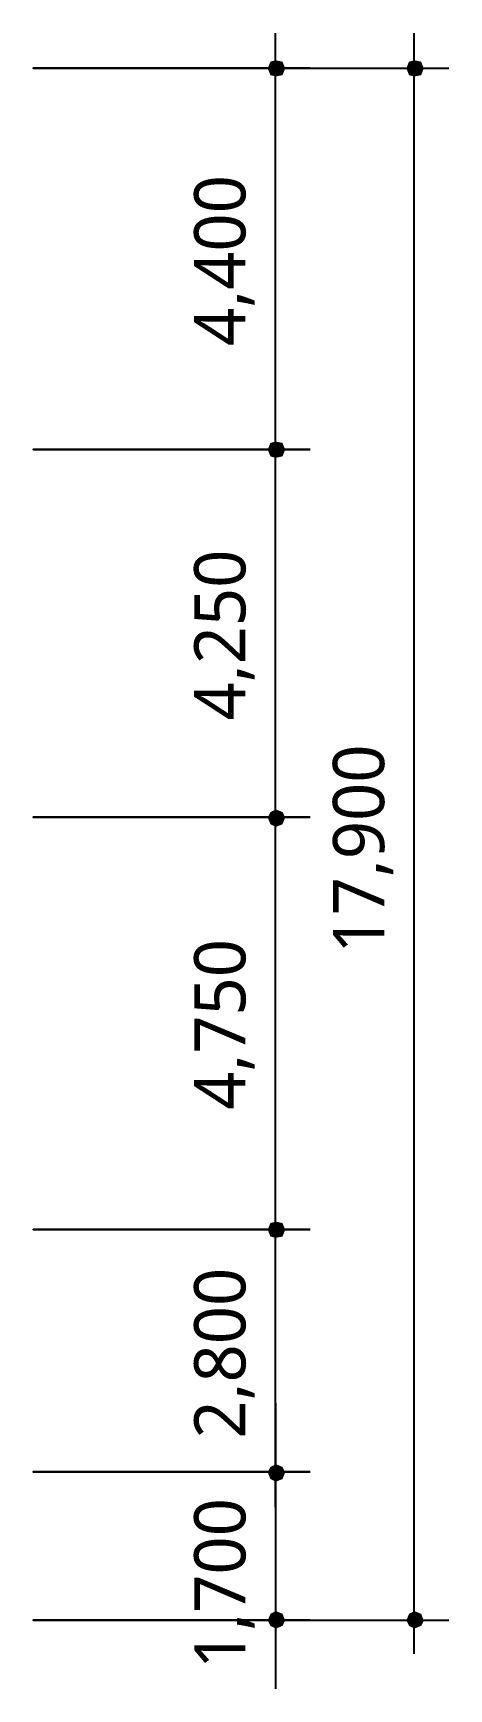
# Model space of a CAD drawing. Header units: millimetres. Extents: x -4048 to 127016, y -1911 to 106724.
# Drawn here: x 122210 to 127016, y 19907 to 39020 of the extents above; entities that cross this region are included whole.
import ezdxf

# ---------------------------------------------------------------- set-up
doc = ezdxf.new("R2010")
doc.units = ezdxf.units.MM
for name, color, linetype in [('PDF_문자', 7, 'Continuous'), ('PDF_솔리드 채우기', 7, 'Continuous'), ('PDF_형상', 7, 'Continuous')]:
    doc.layers.add(name, color=color, linetype=linetype)
doc.styles.add('PDF 맑은 고딕', font='malgun.ttf')

msp = doc.modelspace()

# ---------------------------------------------------------------- texts
at = {"layer": 'PDF_문자', "char_height": 592.5, "attachment_point": 4, "rotation": 90, "style": 'PDF 맑은 고딕'}
for s, insert in [('4,400', (124422, 35409)), ('4,250', (124422, 31086)), ('17,900', (126025, 28395)), ('4,750', (124422, 26591)), ('2,800', (124422, 22796)), ('1,700', (124422, 20137))]:
    msp.add_mtext(s, dxfattribs=dict(at, insert=insert))

# ---------------------------------------------------------------- linework, layer by layer
at = {"layer": 'PDF_솔리드 채우기', "transparency": 33554559}
for points in [[(124953, 38691), (124922, 38613), (125016, 38613)], [(124922, 38613), (124953, 38535), (125016, 38613)], [(125016, 38706), (124953, 38691), (125016, 38613)], [(124953, 38535), (125016, 38520), (125016, 38613)], [(125093, 38691), (125016, 38706), (125016, 38613)], [(125124, 38613), (125093, 38691), (125016, 38613)], [(125016, 38520), (125093, 38535), (125016, 38613)], [(125093, 38535), (125124, 38613), (125016, 38613)], [(126555, 38691), (126524, 38613), (126617, 38613)], [(126524, 38613), (126555, 38535), (126617, 38613)], [(126617, 38706), (126555, 38691), (126617, 38613)], [(126555, 38535), (126617, 38520), (126617, 38613)], [(126695, 38691), (126617, 38706), (126617, 38613)], [(126726, 38613), (126695, 38691), (126617, 38613)], [(126617, 38520), (126695, 38535), (126617, 38613)], [(126695, 38535), (126726, 38613), (126617, 38613)], [(124953, 34290), (124922, 34212), (125016, 34212)], [(124953, 34290), (124922, 34212), (125016, 34212)], [(125016, 34305), (124953, 34290), (125016, 34212)], [(125016, 34305), (124953, 34290), (125016, 34212)], [(125093, 34290), (125016, 34305), (125016, 34212)], [(125093, 34290), (125016, 34305), (125016, 34212)], [(125124, 34212), (125093, 34290), (125016, 34212)], [(125124, 34212), (125093, 34290), (125016, 34212)], [(124922, 34212), (124953, 34134), (125016, 34212)], [(124922, 34212), (124953, 34134), (125016, 34212)], [(124953, 34134), (125016, 34118), (125016, 34212)], [(124953, 34134), (125016, 34118), (125016, 34212)], [(125016, 34118), (125093, 34134), (125016, 34212)], [(125093, 34134), (125124, 34212), (125016, 34212)], [(125016, 34118), (125093, 34134), (125016, 34212)], [(125093, 34134), (125124, 34212), (125016, 34212)], [(124953, 30028), (124922, 29966), (125016, 29966)], [(124953, 30028), (124922, 29966), (125016, 29966)], [(125016, 30059), (124953, 30028), (125016, 29966)], [(125016, 30059), (124953, 30028), (125016, 29966)], [(125093, 30028), (125016, 30059), (125016, 29966)], [(125093, 30028), (125016, 30059), (125016, 29966)], [(125124, 29966), (125093, 30028), (125016, 29966)], [(125124, 29966), (125093, 30028), (125016, 29966)], [(124922, 29966), (124953, 29888), (125016, 29966)], [(124922, 29966), (124953, 29888), (125016, 29966)], [(124953, 29888), (125016, 29857), (125016, 29966)], [(124953, 29888), (125016, 29857), (125016, 29966)], [(125016, 29857), (125093, 29888), (125016, 29966)], [(125093, 29888), (125124, 29966), (125016, 29966)], [(125016, 29857), (125093, 29888), (125016, 29966)], [(125093, 29888), (125124, 29966), (125016, 29966)], [(124953, 25284), (124922, 25207), (125016, 25207)], [(124953, 25284), (124922, 25207), (125016, 25207)], [(125016, 25300), (124953, 25284), (125016, 25207)], [(125016, 25300), (124953, 25284), (125016, 25207)], [(125093, 25284), (125016, 25300), (125016, 25207)], [(125093, 25284), (125016, 25300), (125016, 25207)], [(125124, 25207), (125093, 25284), (125016, 25207)], [(125124, 25207), (125093, 25284), (125016, 25207)], [(124922, 25207), (124953, 25129), (125016, 25207)], [(124922, 25207), (124953, 25129), (125016, 25207)], [(124953, 25129), (125016, 25113), (125016, 25207)], [(124953, 25129), (125016, 25113), (125016, 25207)], [(125016, 25113), (125093, 25129), (125016, 25207)], [(125093, 25129), (125124, 25207), (125016, 25207)], [(125016, 25113), (125093, 25129), (125016, 25207)], [(125093, 25129), (125124, 25207), (125016, 25207)], [(124953, 22469), (124922, 22407), (125016, 22407)], [(124953, 22469), (124922, 22407), (125016, 22407)], [(124922, 22407), (124953, 22329), (125016, 22407)], [(124922, 22407), (124953, 22329), (125016, 22407)], [(125016, 22501), (124953, 22469), (125016, 22407)], [(125016, 22501), (124953, 22469), (125016, 22407)], [(124953, 22329), (125016, 22298), (125016, 22407)], [(124953, 22329), (125016, 22298), (125016, 22407)], [(125093, 22469), (125016, 22501), (125016, 22407)], [(125093, 22469), (125016, 22501), (125016, 22407)], [(125124, 22407), (125093, 22469), (125016, 22407)], [(125124, 22407), (125093, 22469), (125016, 22407)], [(125016, 22298), (125093, 22329), (125016, 22407)], [(125093, 22329), (125124, 22407), (125016, 22407)], [(125016, 22298), (125093, 22329), (125016, 22407)], [(125093, 22329), (125124, 22407), (125016, 22407)], [(124953, 20774), (124922, 20696), (125016, 20696)], [(124922, 20696), (124953, 20634), (125016, 20696)], [(125016, 20805), (124953, 20774), (125016, 20696)], [(124953, 20634), (125016, 20603), (125016, 20696)], [(125093, 20774), (125016, 20805), (125016, 20696)], [(125124, 20696), (125093, 20774), (125016, 20696)], [(125016, 20603), (125093, 20634), (125016, 20696)], [(125093, 20634), (125124, 20696), (125016, 20696)], [(126555, 20774), (126524, 20696), (126617, 20696)], [(126524, 20696), (126555, 20634), (126617, 20696)], [(126617, 20805), (126555, 20774), (126617, 20696)], [(126555, 20634), (126617, 20603), (126617, 20696)], [(126695, 20774), (126617, 20805), (126617, 20696)], [(126726, 20696), (126695, 20774), (126617, 20696)], [(126617, 20603), (126695, 20634), (126617, 20696)], [(126695, 20634), (126726, 20696), (126617, 20696)]]:
    msp.add_solid(points, dxfattribs=at)
at = {"layer": 'PDF_형상', "lineweight": 25}
for points in [[(125010, 33810), (125010, 39020)], [(126612, 39020), (126612, 20311)], [(125414, 38616), (122210, 38616), (127016, 38616)], [(125010, 29565), (125010, 34619)], [(125010, 24806), (125010, 30358)], [(125010, 22006), (125010, 25614)], [(125010, 23204), (125010, 22411), (125010, 20700), (125010, 19907)], [(125414, 20700), (122210, 20700), (127016, 20700)]]:
    msp.add_lwpolyline(points, dxfattribs=at)
for points in [[(125414, 34215), (122210, 34215)], [(125414, 29969), (122210, 29969)], [(125414, 25210), (122210, 25210)], [(125414, 22411), (122210, 22411)]]:
    msp.add_lwpolyline(points, close=True, dxfattribs=at)

msp.set_redraw_order([(e.dxf.handle, doc.entitydb.next_handle()) for e in msp.query("TEXT MTEXT ATTDEF DIMENSION ARC_DIMENSION")])  # texts and dimensions are drawn at this point

doc.saveas('drawing.dxf')
